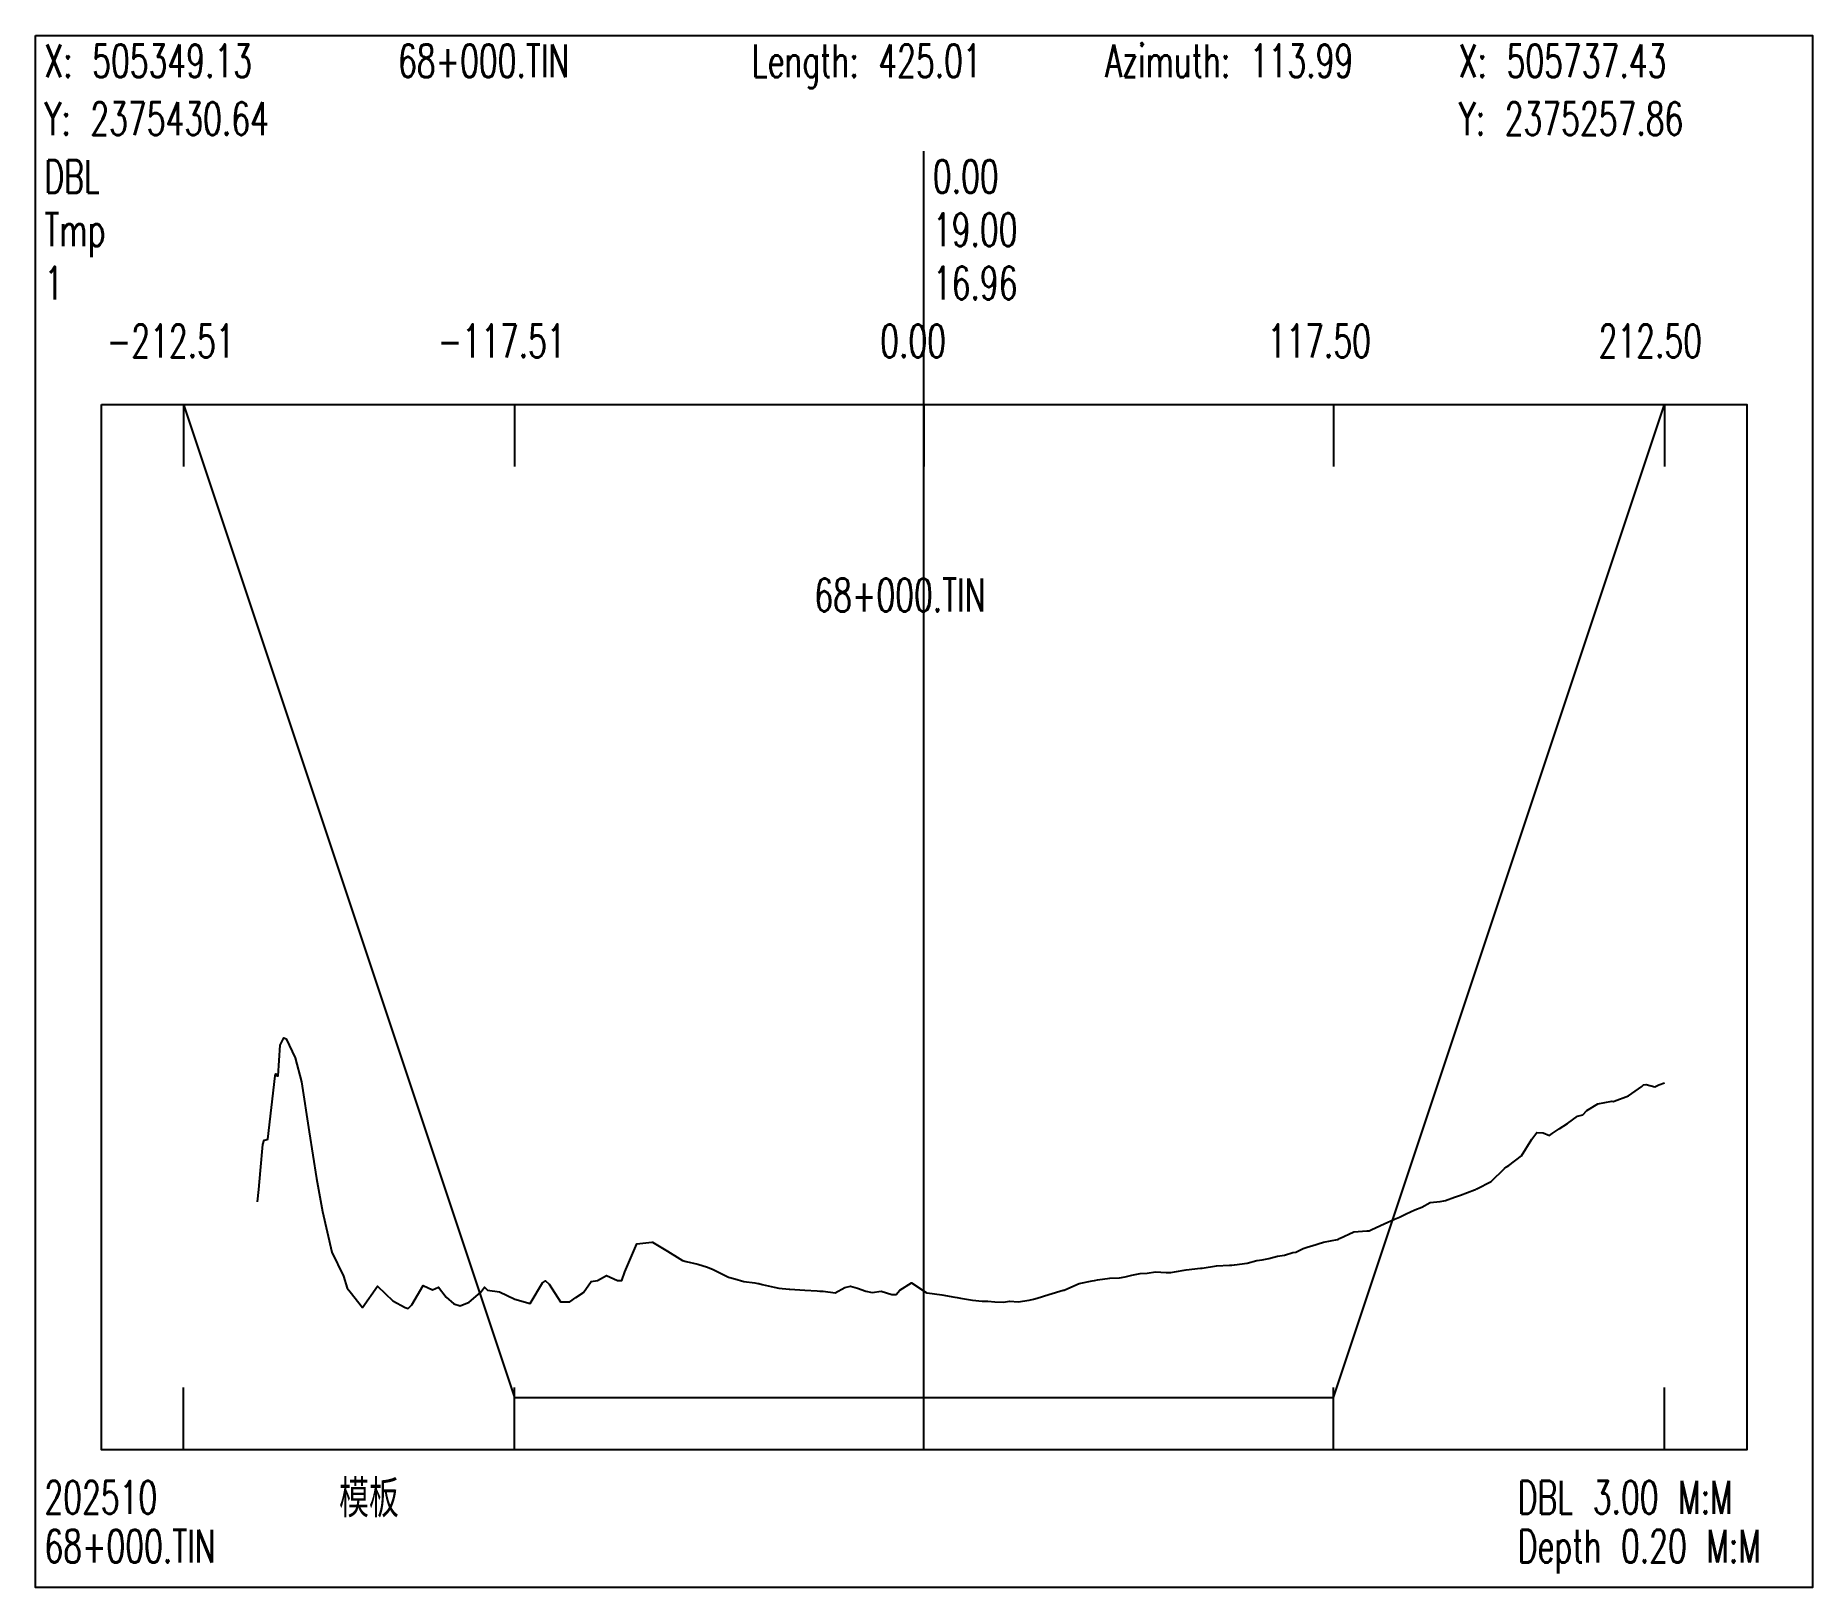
# Model space of a CAD drawing. Extents: x 1 to 171, y -4018 to -2673.
# Drawn here: x 1 to 171, y -3711.9 to -3563.4 of the extents above; entities that cross this region are included whole.
import ezdxf

# ---------------------------------------------------------------- set-up
doc = ezdxf.new("R2010")
doc.units = 0
doc.header["$MEASUREMENT"] = 0
doc.layers.add('LABELS', color=7, linetype='Continuous')
doc.layers.add('XSECTION', color=7, linetype='Continuous')
doc.styles.get("Standard").update_dxf_attribs({"font": 'txt.shx'})

msp = doc.modelspace()

# ---------------------------------------------------------------- texts
at = {"layer": 'LABELS', "color": 0, "width": 0.666667}
for s, height, p in [('X: 505349.13', 3.1482, (1.85, -3567.43)), ('68+000.TIN', 3.148, (35.68, -3567.43)), ('Length: 425.01', 3.1482, (69.51, -3567.43)), ('Azimuth: 113.99', 3.1482, (103.34, -3567.43)), ('X: 505737.43', 3.1482, (137.17, -3567.43)), ('Y: 2375430.64', 3.1482, (1.85, -3572.96)), ('Y: 2375257.86', 3.1482, (137.17, -3572.96)), ('DBL', 3.148, (1.85, -3578.49)), ('0.00', 3.148, (86.85, -3578.49)), ('0.00', 3.148, (86.85, -3578.49)), ('Tmp', 3.148, (1.85, -3583.59)), ('19.00', 3.148, (86.85, -3583.59)), ('19.00', 3.148, (86.85, -3583.59)), ('-212.51', 3.148, (7.82, -3594.22)), ('-117.51', 3.148, (39.49, -3594.22)), ('0.00', 3.148, (81.81, -3594.22)), ('117.50', 3.148, (118.87, -3594.22)), ('212.50', 3.148, (150.54, -3594.22)), ('68+000.TIN', 3.148, (75.51, -3618.54)), ('模板', 3.148, (30.04, -3704.85)), ('DBL 3.00 M:M', 3.1482, (142.81, -3704.85)), ('68+000.TIN', 3.148, (1.85, -3709.52)), ('Depth 0.20 M:M', 3.1482, (142.81, -3709.52))]:
    msp.add_text(s, height=height, dxfattribs=at).set_placement(p)
at = {"layer": 'LABELS', "color": 1, "width": 0.666667}
for s, height, p in [('1', 3.15, (1.85, -3588.69)), ('16.96', 3.148, (86.85, -3588.69)), ('16.96', 3.148, (86.85, -3588.69)), ('202510', 3.148, (1.85, -3704.85))]:
    msp.add_text(s, height=height, dxfattribs=at).set_placement(p)

# ---------------------------------------------------------------- linework, layer by layer
at = {"layer": 'XSECTION', "color": 0, "linetype": 'Continuous'}
for points in [[(1, -3563.43), (171, -3563.43), (171, -3711.9), (1, -3711.9), (1, -3563.43)], [(86, -3698.72), (86, -3574.49)], [(86, -3698.72), (86, -3574.49)], [(7.3, -3598.72), (164.71, -3598.72), (164.71, -3698.72), (7.3, -3698.72), (7.3, -3598.72)], [(15.17, -3598.72), (15.17, -3604.66)], [(15.17, -3598.72), (46.83, -3693.72)], [(15.17, -3598.72), (46.83, -3693.72)], [(46.83, -3598.72), (46.83, -3604.66)], [(86, -3598.72), (86, -3604.66)], [(125.17, -3598.72), (125.17, -3604.66)], [(125.17, -3693.72), (156.84, -3598.72)], [(125.17, -3693.72), (156.84, -3598.72)], [(156.84, -3598.72), (156.84, -3604.66)], [(15.17, -3698.72), (15.17, -3692.78)], [(46.83, -3698.72), (46.83, -3692.78)], [(46.83, -3693.72), (86, -3693.72)], [(46.83, -3693.72), (46.83, -3693.72)], [(46.83, -3693.72), (86, -3693.72)], [(86, -3698.72), (86, -3692.78)], [(86, -3693.72), (125.17, -3693.72)], [(86, -3693.72), (125.17, -3693.72)], [(125.17, -3698.72), (125.17, -3692.78)], [(125.17, -3693.72), (125.17, -3693.72)], [(156.84, -3698.72), (156.84, -3692.78)]]:
    msp.add_lwpolyline(points, dxfattribs=at)
at = {"layer": 'XSECTION', "color": 1, "linetype": 'Continuous'}
msp.add_lwpolyline([(22.24, -3675.02), (22.35, -3673.82), (22.51, -3672.02), (22.74, -3669.52), (22.88, -3669.12), (23.04, -3669.07), (23.22, -3669.02), (23.93, -3662.97), (23.99, -3662.77), (24.08, -3662.97), (24.21, -3662.97), (24.41, -3660.02), (24.77, -3659.32), (24.97, -3659.42), (25.84, -3661.22), (26.43, -3663.52), (27.17, -3668.32), (27.89, -3672.77), (28.46, -3675.92), (29.35, -3679.82), (30.45, -3682.12), (30.81, -3683.27), (31.09, -3683.62), (32.27, -3685.12), (33.72, -3683.07), (33.73, -3683.07), (33.73, -3683.07), (35.19, -3684.47), (36.35, -3685.12), (36.64, -3685.22), (37.01, -3684.87), (38.1, -3683.02), (38.98, -3683.42), (39.56, -3683.17), (40.29, -3684.12), (41.02, -3684.77), (41.61, -3684.97), (42.48, -3684.62), (43.57, -3683.67), (43.94, -3683.17), (44.24, -3683.47), (45.4, -3683.62), (46.85, -3684.32), (46.86, -3684.32), (46.87, -3684.32), (48.32, -3684.72), (49.5, -3682.77), (49.78, -3682.57), (50.13, -3682.87), (51.24, -3684.57), (52.13, -3684.57), (52.7, -3684.17), (53.41, -3683.67), (54.16, -3682.62), (54.76, -3682.52), (55.62, -3682.07), (56.69, -3682.52), (57.08, -3682.52), (57.39, -3681.72), (58.54, -3679.02), (59.97, -3678.87), (59.99, -3678.87), (60.02, -3678.87), (61.45, -3679.72), (62.65, -3680.47), (62.91, -3680.62), (63.25, -3680.72), (64.37, -3680.97), (65.28, -3681.27), (65.83, -3681.47), (66.53, -3681.82), (67.29, -3682.22), (67.9, -3682.37), (68.75, -3682.62), (69.81, -3682.77), (70.09, -3682.82), (70.21, -3682.82), (70.53, -3682.92), (71.67, -3683.17), (72.11, -3683.27), (73.09, -3683.37), (73.13, -3683.37), (73.16, -3683.37), (74.59, -3683.47), (75.79, -3683.52), (76.05, -3683.57), (76.37, -3683.57), (77.51, -3683.72), (78.42, -3683.22), (78.97, -3683.07), (79.65, -3683.27), (80.43, -3683.57), (81.05, -3683.67), (81.89, -3683.57), (82.93, -3683.87), (83.34, -3683.87), (83.68, -3683.47), (84.8, -3682.77), (86.21, -3683.67), (86.26, -3683.72), (86.31, -3683.72), (87.72, -3683.92), (88.94, -3684.12), (89.18, -3684.17), (89.49, -3684.22), (90.64, -3684.42), (91.57, -3684.52), (92.1, -3684.52), (92.77, -3684.57), (93.56, -3684.62), (94.2, -3684.52), (95.02, -3684.57), (96.05, -3684.42), (96.48, -3684.32), (96.83, -3684.22), (97.94, -3683.87), (99.32, -3683.47), (99.4, -3683.47), (99.46, -3683.42), (100.86, -3682.82), (102.09, -3682.57), (102.32, -3682.52), (102.6, -3682.47), (103.78, -3682.32), (104.72, -3682.27), (105.24, -3682.17), (105.88, -3682.02), (106.69, -3681.87), (107.34, -3681.82), (108.15, -3681.72), (109.16, -3681.77), (109.61, -3681.77), (109.97, -3681.72), (111.07, -3681.52), (112.44, -3681.37), (112.53, -3681.37), (112.6, -3681.37), (113.99, -3681.12), (115.23, -3681.07), (115.45, -3681.07), (115.72, -3681.02), (116.91, -3680.87), (117.86, -3680.62), (118.37, -3680.57), (119, -3680.42), (119.83, -3680.22), (120.49, -3680.12), (121.29, -3679.87), (121.59, -3679.82), (122.28, -3679.47), (122.75, -3679.32), (123.12, -3679.22), (124.21, -3678.87), (125.56, -3678.62), (125.67, -3678.57), (125.75, -3678.52), (127.13, -3677.87), (128.38, -3677.77), (128.59, -3677.77), (128.84, -3677.67), (130.04, -3677.12), (131.01, -3676.67), (131.5, -3676.47), (132.12, -3676.17), (132.96, -3675.77), (133.64, -3675.52), (134.42, -3675.07), (135.4, -3674.97), (135.73, -3674.92), (135.88, -3674.87), (136.74, -3674.57), (137.34, -3674.37), (138.68, -3673.87), (138.8, -3673.82), (138.9, -3673.77), (140.26, -3673.07), (141.53, -3671.82), (141.72, -3671.67), (141.79, -3671.62), (141.96, -3671.52), (143.18, -3670.62), (144.16, -3669.02), (144.64, -3668.37), (145.24, -3668.42), (145.83, -3668.67), (146.1, -3668.47), (146.78, -3668.02), (147.56, -3667.52), (148.52, -3666.82), (149.02, -3666.67), (149.41, -3666.27), (150.48, -3665.62), (151.8, -3665.37), (151.94, -3665.42), (152.04, -3665.37), (153.39, -3664.87), (154.67, -3663.97), (154.85, -3663.82), (155.08, -3663.77), (155.93, -3664.02), (156.31, -3663.82), (156.84, -3663.62)], dxfattribs=at)

msp.set_redraw_order([(e.dxf.handle, doc.entitydb.next_handle()) for e in msp.query("TEXT MTEXT ATTDEF DIMENSION ARC_DIMENSION")])  # texts and dimensions are drawn at this point

doc.saveas('drawing.dxf')
